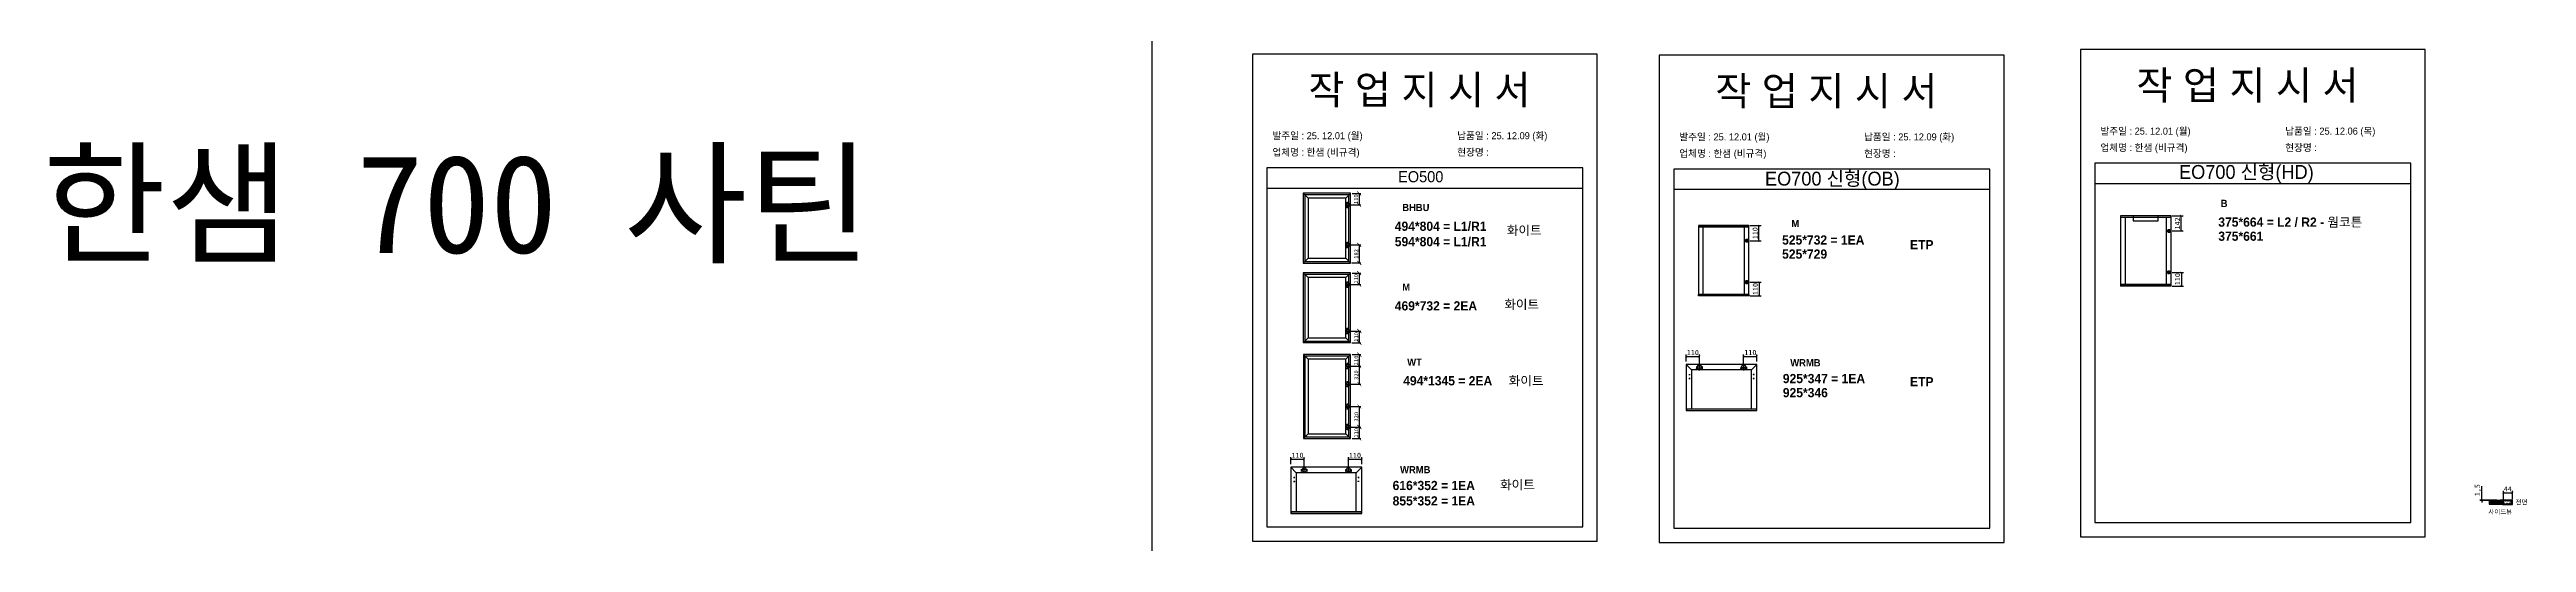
# Model space of a CAD drawing. Header units: millimetres. Extents: x -44117 to 256353, y -2095463 to 65325.
# Drawn here: x 104930 to 116996, y -516401 to -513997 of the extents above; entities that cross this region are included whole.
import ezdxf

# ---------------------------------------------------------------- set-up
doc = ezdxf.new("R2010")
doc.units = ezdxf.units.MM
doc.header["$LTSCALE"] = 10
doc.layers.add('Layer1', color=7, linetype='Continuous', lineweight=70)
doc.styles.add('MtX_Gulim', font='')
doc.styles.get('MtX_Gulim').set_extended_font_data('Gulim', bold=True)
doc.dimstyles.new('ISO-25', dxfattribs={"dimtxt": 2.5, "dimasz": 2.5, "dimexe": 1, "dimexo": 1, "dimtad": 1, "dimtxsty": 'Standard', "dimblk": 'ARCHTICK', "dimcen": 2.5, "dimadec": 0, "dimazin": 0, "dimtfac": 1, "dimtmove": 0, "dimatfit": 3, "dimfxl": 0, "dimarcsym": 0})

msp = doc.modelspace()

# ---------------------------------------------------------------- texts
at = {"linetype": 'Continuous', "style": 'MtX_Gulim'}
for s, height, p in [('B', 35.04934, (115506.48992, -514765.13569)), ('BHBU', 35.049344, (111519.13654, -514785.09481)), ('M', 35.04934, (113415.02763, -514863.28932)), ('M', 35.04934, (111519.13654, -515173.34958)), ('WT', 35.049344, (111543.46865, -515539.61486)), ('WRMB', 35.049344, (113409.41501, -515542.08967)), ('WRMB', 35.049344, (111508.6056, -516063.53898))]:
    msp.add_text(s, height=height, dxfattribs=at).set_placement(p)
at = {"attachment_point": 1}
for s, width, gutter_width, heights, insert, char_height in [('{\\fGulim|b0|i0|c129|p50;작 업 지 시 서}', 3307.3198183, 12.5, [-155.84554], (111062.19771, -514123.54444), 140), ('{\\fGulim|b0|i0|c129|p50;작 업 지 시 서}', 3307.3198183, 12.5, [-155.84554], (113044.21399, -514129.46554), 140), ('{\\fGulim|b0|i0|c129|p50;작 업 지 시 서}', 3307.3198183, 12.5, [-155.84554], (115095.65106, -514101.13359), 140), ('\\pt11;{\\fGulim|b0|i0|c129|p50;발주일 : 25. 12.01 (월)}', 3307.3198183, 12.5, [34.50412], (114920.44171, -514377.85401), 34.3), ('{\\fGulim|b0|i0|c129|p50;납품일 : 25. 12.06 (목)}', 3307.3198183, 12.5, [35.09023], (115820.41969, -514377.85401), 34.3), ('{\\f굴림|b0|i0|c129|p50;한샘} 700 {\\f굴림|b0|i0|c129|p50;사틴}', 5072.1082947, 2395.6482, [-533.35869], (104895.62473, -514509.86591), 479.1296392), ('{\\fGulim|b0|i0|c129|p50;업체명 : 한샘 (비규격)}', 3307.3198183, 12.5, [36.11279], (110886.98835, -514480.92104), 34.3), ('\\pt11;{\\fGulim|b0|i0|c129|p50;발주일 : 25. 12.01 (월)}', 3307.3198183, 12.5, [34.50412], (110886.98835, -514400.26487), 34.3), ('{\\fGulim|b0|i0|c129|p50;현장명 : }', 3307.3198183, 12.5, [-38.2735], (111786.96634, -514480.92104), 34.3), ('{\\fGulim|b0|i0|c129|p50;납품일 : 25. 12.09 (화)}', 3307.3198183, 12.5, [35.09023], (111786.96634, -514400.26487), 34.3), ('{\\fGulim|b0|i0|c129|p50;업체명 : 한샘 (비규격)}', 3307.3198183, 12.5, [36.11279], (112869.00463, -514486.84214), 34.3), ('\\pt11;{\\fGulim|b0|i0|c129|p50;발주일 : 25. 12.01 (월)}', 3307.3198183, 12.5, [34.50412], (112869.00463, -514406.18596), 34.3), ('{\\fGulim|b0|i0|c129|p50;현장명 : }', 3307.3198183, 12.5, [-38.2735], (113768.98261, -514486.84214), 34.3), ('{\\fGulim|b0|i0|c129|p50;납품일 : 25. 12.09 (화)}', 3307.3198183, 12.5, [35.09023], (113768.98261, -514406.18596), 34.3), ('{\\fGulim|b0|i0|c129|p50;업체명 : 한샘 (비규격)}', 3307.3198183, 12.5, [36.11279], (114920.44171, -514458.51019), 34.3), ('{\\fGulim|b0|i0|c129|p50;현장명 : }', 3307.3198183, 12.5, [-38.2735], (115820.41969, -514458.51019), 34.3), ('{\\fGulim|b0|i0|c129|p50;EO500}', 5224.9748335, 19.74777, [57.05176], (111498.83314, -514590.25795), 54.1878762), ('{\\fGulim|b0|i0|c129|p50;EO700 신형(OB)}', 1597.0710432, 6.03612, [-85.06834], (113286.28488, -514592.90098), 67.6045736), ('{\\fGulim|b0|i0|c129|p50;EO700 신형(HD)}', 1597.0710432, 6.03612, [-85.06834], (115303.25672, -514560.4101), 67.6045736), ('{\\f굴림|b1|i0|c129|p50;494*804 = L1/R1\\P594*804 = L1/R1}', 13607.1496112, 175, [602.07594], (111482.85087, -514836.44201), 45), ('{\\f굴림|b1|i0|c129|p50;화이트}', 13607.1496112, 175, [-50], (112028.50384, -514856.25416), 45), ('{\\f굴림|b1|i0|c129|p50;375*664 = L2 / R2 - 웜코튼}', 13607.1496112, 175, [-54.34524], (115494.48749, -514816.22971), 45), ('{\\f굴림|b1|i0|c129|p50;525*732 = 1EA }', 13607.1496112, 175, [-46.36905], (113369.60381, -514903.33519), 45), ('{\\f굴림|b1|i0|c129|p50;\\C1;525*729}', 13607.1496112, 175, [-46.19048], (113369.60381, -514972.14505), 45), ('{\\f굴림|b1|i0|c129|p50;ETP}', 13607.1496112, 175, [-46.07143], (113992.49598, -514926.20964), 45), ('{\\f굴림|b1|i0|c129|p50;\\C1;375*661}', 13607.1496112, 175, [-46.25], (115494.48749, -514885.03957), 45), ('{\\f굴림|b1|i0|c129|p50;화이트}', 13607.1496112, 175, [-50], (112016.37088, -515217.20977), 45), ('{\\f굴림|b1|i0|c129|p50;469*732 = 2EA}', 13607.1496112, 175, [602.07594], (111482.85087, -515224.69678), 45), ('{\\f굴림|b1|i0|c129|p50;925*347 = 1EA}', 13607.1496112, 175, [-46.36905], (113373.12934, -515579.223), 45), ('{\\f굴림|b1|i0|c129|p50;494*1345 = 2EA}', 13607.1496112, 175, [-46.36905], (111523.84046, -515590.00104), 45), ('{\\f굴림|b1|i0|c129|p50;화이트}', 13607.1496112, 175, [-50], (112037.93282, -515590.02228), 45), ('{\\f굴림|b1|i0|c129|p50;\\C1;925*346}', 13607.1496112, 175, [-46.19048], (113373.12934, -515648.03286), 45), ('{\\f굴림|b1|i0|c129|p50;ETP}', 13607.1496112, 175, [-46.07143], (113992.49598, -515594.5625), 45), ('{\\f굴림|b1|i0|c129|p50;616*352 = 1EA \\P855*352 = 1EA}', 13607.1496112, 175, [-121.4881], (111472.31993, -516100.67231), 45), ('{\\f굴림|b1|i0|c129|p50;화이트}', 13607.1496112, 175, [-50], (111995.46746, -516096.57343), 45), ('{\\f굴림|b1|i0|c129|p50;사이드뷰}', 6803.5748056, 87.5, [-25], (116809.83965, -516240.68243), 22.5), ('{\\f굴림|b1|i0|c129|p50;전면}', 6803.5748056, 87.5, [-24.28571], (116942.4068, -516193.3426), 22.5)]:
    msp.add_mtext_dynamic_manual_height_columns(s, width=width, gutter_width=gutter_width, heights=heights, dxfattribs=dict(at, insert=insert, char_height=char_height))

# ---------------------------------------------------------------- blocks, each defined once
blk = doc.blocks.new('_ArchTick')
at = {"color": 0, "linetype": 'ByBlock', "const_width": 0.15}
blk.add_lwpolyline([(-0.5, -0.5), (0.5, 0.5)], dxfattribs=at)
blk = doc.blocks.new('*D4103')
at = {"color": 0, "lineweight": -2}
for p, q in [((111275, -515087), (111317, -515087)), ((111309, -515087), (111309, -515143)), ((111264, -515143), (111317, -515143))]:
    blk.add_line(p, q, dxfattribs=at)
at = {"layer": 'Defpoints', "color": 0}
for p in [(111267, -515087), (111256, -515143), (111309, -515143)]:
    blk.add_point(p, dxfattribs=at)
at = {"color": 0, "lineweight": -2, "xscale": 20, "yscale": 20, "zscale": 20}
for p, rotation in [((111309, -515087), 90), ((111309, -515143), 270)]:
    blk.add_blockref('_ArchTick', p, dxfattribs=dict(at, rotation=rotation))
at = {"color": 0, "insert": (111294, -515115), "char_height": 20, "attachment_point": 5, "rotation": 90}
blk.add_mtext('110', dxfattribs=at)
blk = doc.blocks.new('*D4104')
at = {"color": 0, "lineweight": -2}
for p, q in [((111264, -515370), (111318, -515370)), ((111274, -515427), (111318, -515427)), ((111310, -515370), (111310, -515427))]:
    blk.add_line(p, q, dxfattribs=at)
at = {"layer": 'Defpoints', "color": 0}
for p in [(111256, -515370), (111266, -515427), (111310, -515427)]:
    blk.add_point(p, dxfattribs=at)
at = {"color": 0, "lineweight": -2, "xscale": 20, "yscale": 20, "zscale": 20}
for p, rotation in [((111310, -515370), 90), ((111310, -515427), 270)]:
    blk.add_blockref('_ArchTick', p, dxfattribs=dict(at, rotation=rotation))
at = {"color": 0, "insert": (111295, -515398), "char_height": 20, "attachment_point": 5, "rotation": 90}
blk.add_mtext('110', dxfattribs=at)
blk = doc.blocks.new('*D4105')
at = {"color": 0, "lineweight": -2}
for p, q in [((110977, -516020), (110977, -515985)), ((110977, -515995), (111041, -515995)), ((111041, -516032), (111041, -515985))]:
    blk.add_line(p, q, dxfattribs=at)
at = {"layer": 'Defpoints', "color": 0}
for p in [(110977, -516035), (111041, -515995), (111041, -516047)]:
    blk.add_point(p, dxfattribs=at)
at = {"color": 0, "lineweight": -2, "xscale": 10, "yscale": 10, "zscale": 10, "rotation": 180}
blk.add_blockref('_ArchTick', (110977, -515995), dxfattribs=at)
at = {"color": 0, "lineweight": -2, "xscale": 10, "yscale": 10, "zscale": 10}
blk.add_blockref('_ArchTick', (111041, -515995), dxfattribs=at)
at = {"color": 0, "insert": (111009, -515976), "char_height": 25, "attachment_point": 5}
blk.add_mtext('110', dxfattribs=at)
blk = doc.blocks.new('*D4106')
at = {"color": 0, "lineweight": -2}
for p, q in [((111257, -516032), (111257, -515985)), ((111257, -515995), (111322, -515995)), ((111322, -516020), (111322, -515985))]:
    blk.add_line(p, q, dxfattribs=at)
at = {"layer": 'Defpoints', "color": 0}
for p in [(111257, -516047), (111322, -515995), (111322, -516035)]:
    blk.add_point(p, dxfattribs=at)
at = {"color": 0, "lineweight": -2, "xscale": 10, "yscale": 10, "zscale": 10, "rotation": 180}
blk.add_blockref('_ArchTick', (111257, -515995), dxfattribs=at)
at = {"color": 0, "lineweight": -2, "xscale": 10, "yscale": 10, "zscale": 10}
blk.add_blockref('_ArchTick', (111322, -515995), dxfattribs=at)
at = {"color": 0, "insert": (111289, -515976), "char_height": 25, "attachment_point": 5}
blk.add_mtext('110', dxfattribs=at)
blk = doc.blocks.new('*D4107')
at = {"color": 0, "lineweight": -2}
for p, q in [((111275, -514699), (111317, -514699)), ((111309, -514699), (111309, -514755)), ((111264, -514755), (111317, -514755))]:
    blk.add_line(p, q, dxfattribs=at)
at = {"layer": 'Defpoints', "color": 0}
for p in [(111267, -514699), (111256, -514755), (111309, -514755)]:
    blk.add_point(p, dxfattribs=at)
at = {"color": 0, "lineweight": -2, "xscale": 20, "yscale": 20, "zscale": 20}
for p, rotation in [((111309, -514699), 90), ((111309, -514755), 270)]:
    blk.add_blockref('_ArchTick', p, dxfattribs=dict(at, rotation=rotation))
at = {"color": 0, "insert": (111294, -514727), "char_height": 20, "attachment_point": 5, "rotation": 90}
blk.add_mtext('110', dxfattribs=at)
blk = doc.blocks.new('*D4108')
at = {"color": 0, "lineweight": -2}
for p, q in [((111264, -514950), (111318, -514950)), ((111310, -514950), (111310, -515038)), ((111274, -515038), (111318, -515038))]:
    blk.add_line(p, q, dxfattribs=at)
at = {"layer": 'Defpoints', "color": 0}
for p in [(111256, -514950), (111266, -515038), (111310, -515038)]:
    blk.add_point(p, dxfattribs=at)
at = {"color": 0, "lineweight": -2, "xscale": 20, "yscale": 20, "zscale": 20}
for p, rotation in [((111310, -514950), 90), ((111310, -515038), 270)]:
    blk.add_blockref('_ArchTick', p, dxfattribs=dict(at, rotation=rotation))
at = {"color": 0, "insert": (111295, -514994), "char_height": 20, "attachment_point": 5, "rotation": 90}
blk.add_mtext('182', dxfattribs=at)
blk = doc.blocks.new('*D4109')
at = {"color": 0, "lineweight": -2}
for p, q in [((111265, -515541), (111318, -515541)), ((111275, -515485), (111318, -515485)), ((111310, -515485), (111310, -515541))]:
    blk.add_line(p, q, dxfattribs=at)
at = {"layer": 'Defpoints', "color": 0}
for p in [(111257, -515541), (111267, -515485), (111310, -515541)]:
    blk.add_point(p, dxfattribs=at)
at = {"color": 0, "lineweight": -2, "xscale": 20, "yscale": 20, "zscale": 20}
for p, rotation in [((111310, -515485), 90), ((111310, -515541), 270)]:
    blk.add_blockref('_ArchTick', p, dxfattribs=dict(at, rotation=rotation))
at = {"color": 0, "insert": (111295, -515513), "char_height": 20, "attachment_point": 5, "rotation": 90}
blk.add_mtext('110', dxfattribs=at)
blk = doc.blocks.new('*D4110')
at = {"color": 0, "lineweight": -2}
for p, q in [((111265, -515838), (111318, -515838)), ((111275, -515894), (111318, -515894)), ((111310, -515838), (111310, -515894))]:
    blk.add_line(p, q, dxfattribs=at)
at = {"layer": 'Defpoints', "color": 0}
for p in [(111257, -515838), (111267, -515894), (111310, -515894)]:
    blk.add_point(p, dxfattribs=at)
at = {"color": 0, "lineweight": -2, "xscale": 20, "yscale": 20, "zscale": 20}
for p, rotation in [((111310, -515838), 90), ((111310, -515894), 270)]:
    blk.add_blockref('_ArchTick', p, dxfattribs=dict(at, rotation=rotation))
at = {"color": 0, "insert": (111295, -515866), "char_height": 20, "attachment_point": 5, "rotation": 90}
blk.add_mtext('110', dxfattribs=at)
blk = doc.blocks.new('*D4111')
at = {"color": 0, "lineweight": -2}
for p, q in [((111265, -515738), (111318, -515738)), ((111310, -515738), (111310, -515838)), ((111265, -515838), (111318, -515838))]:
    blk.add_line(p, q, dxfattribs=at)
at = {"layer": 'Defpoints', "color": 0}
for p in [(111257, -515738), (111257, -515838), (111310, -515838)]:
    blk.add_point(p, dxfattribs=at)
at = {"color": 0, "lineweight": -2, "xscale": 20, "yscale": 20, "zscale": 20}
for p, rotation in [((111310, -515738), 90), ((111310, -515838), 270)]:
    blk.add_blockref('_ArchTick', p, dxfattribs=dict(at, rotation=rotation))
at = {"color": 0, "insert": (111295, -515788), "char_height": 20, "attachment_point": 5, "rotation": 90}
blk.add_mtext('320', dxfattribs=at)
blk = doc.blocks.new('*D4112')
at = {"color": 0, "lineweight": -2}
for p, q in [((111265, -515541), (111318, -515541)), ((111310, -515541), (111310, -515629)), ((111265, -515629), (111318, -515629))]:
    blk.add_line(p, q, dxfattribs=at)
at = {"layer": 'Defpoints', "color": 0}
for p in [(111257, -515541), (111257, -515629), (111310, -515629)]:
    blk.add_point(p, dxfattribs=at)
at = {"color": 0, "lineweight": -2, "xscale": 20, "yscale": 20, "zscale": 20}
for p, rotation in [((111310, -515541), 90), ((111310, -515629), 270)]:
    blk.add_blockref('_ArchTick', p, dxfattribs=dict(at, rotation=rotation))
at = {"color": 0, "insert": (111295, -515585), "char_height": 20, "attachment_point": 5, "rotation": 90}
blk.add_mtext('320', dxfattribs=at)
blk = doc.blocks.new('*D4113')
at = {"color": 0, "lineweight": -2}
for p, q in [((113212, -514856), (113267, -514856)), ((113257, -514930), (113257, -514856)), ((113212, -514930), (113267, -514930))]:
    blk.add_line(p, q, dxfattribs=at)
at = {"layer": 'Defpoints', "color": 0}
for p in [(113197, -514856), (113257, -514856), (113197, -514930)]:
    blk.add_point(p, dxfattribs=at)
at = {"color": 0, "lineweight": -2, "xscale": 10, "yscale": 10, "zscale": 10}
for p, rotation in [((113257, -514856), 90), ((113257, -514930), 270)]:
    blk.add_blockref('_ArchTick', p, dxfattribs=dict(at, rotation=rotation))
at = {"color": 0, "insert": (113238, -514893), "char_height": 25, "attachment_point": 5, "rotation": 90}
blk.add_mtext('110', dxfattribs=at)
blk = doc.blocks.new('*D4114')
at = {"color": 0, "lineweight": -2}
for p, q in [((113212, -515132), (113268, -515132)), ((113212, -515198), (113268, -515198)), ((113258, -515132), (113258, -515198))]:
    blk.add_line(p, q, dxfattribs=at)
at = {"layer": 'Defpoints', "color": 0}
for p in [(113197, -515132), (113197, -515198), (113258, -515198)]:
    blk.add_point(p, dxfattribs=at)
at = {"color": 0, "lineweight": -2, "xscale": 10, "yscale": 10, "zscale": 10}
for p, rotation in [((113258, -515132), 90), ((113258, -515198), 270)]:
    blk.add_blockref('_ArchTick', p, dxfattribs=dict(at, rotation=rotation))
at = {"color": 0, "insert": (113239, -515165), "char_height": 25, "attachment_point": 5, "rotation": 90}
blk.add_mtext('110', dxfattribs=at)
blk = doc.blocks.new('*D4115')
at = {"color": 0, "lineweight": -2}
for p, q in [((112902, -515518), (112902, -515484)), ((112902, -515494), (112967, -515494)), ((112967, -515531), (112967, -515484))]:
    blk.add_line(p, q, dxfattribs=at)
at = {"layer": 'Defpoints', "color": 0}
for p in [(112902, -515533), (112967, -515494), (112967, -515546)]:
    blk.add_point(p, dxfattribs=at)
at = {"color": 0, "lineweight": -2, "xscale": 10, "yscale": 10, "zscale": 10, "rotation": 180}
blk.add_blockref('_ArchTick', (112902, -515494), dxfattribs=at)
at = {"color": 0, "lineweight": -2, "xscale": 10, "yscale": 10, "zscale": 10}
blk.add_blockref('_ArchTick', (112967, -515494), dxfattribs=at)
at = {"color": 0, "insert": (112935, -515475), "char_height": 25, "attachment_point": 5}
blk.add_mtext('110', dxfattribs=at)
blk = doc.blocks.new('*D4116')
at = {"color": 0, "lineweight": -2}
for p, q in [((113182, -515531), (113182, -515484)), ((113182, -515494), (113247, -515494)), ((113247, -515518), (113247, -515484))]:
    blk.add_line(p, q, dxfattribs=at)
at = {"layer": 'Defpoints', "color": 0}
for p in [(113182, -515546), (113247, -515494), (113247, -515533)]:
    blk.add_point(p, dxfattribs=at)
at = {"color": 0, "lineweight": -2, "xscale": 10, "yscale": 10, "zscale": 10, "rotation": 180}
blk.add_blockref('_ArchTick', (113182, -515494), dxfattribs=at)
at = {"color": 0, "lineweight": -2, "xscale": 10, "yscale": 10, "zscale": 10}
blk.add_blockref('_ArchTick', (113247, -515494), dxfattribs=at)
at = {"color": 0, "insert": (113215, -515475), "char_height": 25, "attachment_point": 5}
blk.add_mtext('110', dxfattribs=at)
blk = doc.blocks.new('*D4117')
at = {"color": 0, "lineweight": -2}
for p, q in [((116779, -516195), (116779, -516126)), ((116852, -516195), (116769, -516195)), ((116852, -516196), (116769, -516196)), ((116779, -516196), (116779, -516195)), ((116779, -516196), (116779, -516206))]:
    blk.add_line(p, q, dxfattribs=at)
at = {"layer": 'Defpoints', "color": 0}
for p in [(116779, -516195), (116867, -516195), (116867, -516196)]:
    blk.add_point(p, dxfattribs=at)
at = {"color": 0, "lineweight": -2, "xscale": 10, "yscale": 10, "zscale": 10}
for p, rotation in [((116779, -516195), 270), ((116779, -516196), 90)]:
    blk.add_blockref('_ArchTick', p, dxfattribs=dict(at, rotation=rotation))
at = {"color": 0, "insert": (116759, -516146), "char_height": 25, "attachment_point": 5, "rotation": 90}
blk.add_mtext('1,5', dxfattribs=at)
blk = doc.blocks.new('*D4118')
at = {"color": 0, "lineweight": -2}
for p, q in [((116883, -516190), (116883, -516149)), ((116883, -516159), (116927, -516159)), ((116927, -516190), (116927, -516149))]:
    blk.add_line(p, q, dxfattribs=at)
at = {"layer": 'Defpoints', "color": 0}
for p in [(116927, -516159), (116883, -516205), (116927, -516205)]:
    blk.add_point(p, dxfattribs=at)
at = {"color": 0, "lineweight": -2, "xscale": 10, "yscale": 10, "zscale": 10, "rotation": 180}
blk.add_blockref('_ArchTick', (116883, -516159), dxfattribs=at)
at = {"color": 0, "lineweight": -2, "xscale": 10, "yscale": 10, "zscale": 10}
blk.add_blockref('_ArchTick', (116927, -516159), dxfattribs=at)
at = {"color": 0, "insert": (116905, -516140), "char_height": 25, "attachment_point": 5}
blk.add_mtext('44', dxfattribs=at)
blk = doc.blocks.new('*D4119')
at = {"color": 0, "lineweight": -2}
for p, q in [((115269, -514808), (115324, -514808)), ((115314, -514882), (115314, -514808)), ((115269, -514882), (115324, -514882))]:
    blk.add_line(p, q, dxfattribs=at)
at = {"layer": 'Defpoints', "color": 0}
for p in [(115254, -514808), (115314, -514808), (115254, -514882)]:
    blk.add_point(p, dxfattribs=at)
at = {"color": 0, "lineweight": -2, "xscale": 10, "yscale": 10, "zscale": 10}
for p, rotation in [((115314, -514808), 90), ((115314, -514882), 270)]:
    blk.add_blockref('_ArchTick', p, dxfattribs=dict(at, rotation=rotation))
at = {"color": 0, "insert": (115295, -514845), "char_height": 25, "attachment_point": 5, "rotation": 90}
blk.add_mtext('142', dxfattribs=at)
blk = doc.blocks.new('*D4120')
at = {"color": 0, "lineweight": -2}
for p, q in [((115269, -515084), (115325, -515084)), ((115315, -515084), (115315, -515151)), ((115269, -515151), (115325, -515151))]:
    blk.add_line(p, q, dxfattribs=at)
at = {"layer": 'Defpoints', "color": 0}
for p in [(115254, -515084), (115254, -515151), (115315, -515151)]:
    blk.add_point(p, dxfattribs=at)
at = {"color": 0, "lineweight": -2, "xscale": 10, "yscale": 10, "zscale": 10}
for p, rotation in [((115315, -515084), 90), ((115315, -515151), 270)]:
    blk.add_blockref('_ArchTick', p, dxfattribs=dict(at, rotation=rotation))
at = {"color": 0, "insert": (115296, -515117), "char_height": 25, "attachment_point": 5, "rotation": 90}
blk.add_mtext('110', dxfattribs=at)

# ---------------------------------------------------------------- dimensions: what is measured, and where the dimension line sits
for base, p1, p2, text, override, picture, middle in [((111309.47011, -514755.03035, 20.09702), (111266.89896, -514698.92351, 94.61404), (111256.34652, -514755.03035, 20.09702), '110', {"dimscale": 8}, '*D4107', (111294.47011, -514726.97693, 20.09702)), ((113257.0163, -514856.11793), (113197.40253, -514929.73441), (113197.40253, -514856.11793), '110', {"dimscale": 10, "dimasz": 1, "dimexo": 1.5, "dimtxsty": 'Standard'}, '*D4113', (113238.2663, -514892.92617)), ((115313.73002, -514808.31302), (115254.11625, -514881.9295), (115254.11625, -514808.31302), '142', {"dimscale": 10, "dimasz": 1, "dimexo": 1.5, "dimtxsty": 'Standard'}, '*D4119', (115294.98002, -514845.12126)), ((111309.47011, -515143.28512, 20.09702), (111266.89896, -515087.17828, 94.61404), (111256.34652, -515143.28512, 20.09702), '110', {"dimscale": 8}, '*D4103', (111294.47011, -515115.2317, 20.09702)), ((115314.6835, -515150.69183), (115254.11625, -515083.80746), (115254.11625, -515150.69183), '110', {"dimscale": 10, "dimasz": 1, "dimexo": 1.5, "dimtxsty": 'Standard'}, '*D4120', (115295.9335, -515117.24964)), ((113257.96978, -515198.49675), (113197.40253, -515131.61237), (113197.40253, -515198.49675), '110', {"dimscale": 10, "dimasz": 1, "dimexo": 1.5, "dimtxsty": 'Standard'}, '*D4114', (113239.21978, -515165.05456)), ((111309.98693, -515426.64123, 20.09702), (111256.34475, -515370.01839, 20.09702), (111266.38296, -515426.64123, 94.61404), '110', {"dimscale": 8, "dimtxsty": 'Standard'}, '*D4104', (111294.98693, -515398.32981, 20.09702)), ((111309.92377, -515541.16446, 20.09702), (111267.35263, -515485.05762, 94.61404), (111256.80019, -515541.16446, 20.09702), '110', {"dimscale": 8}, '*D4109', (111294.92377, -515513.11104, 20.09702)), ((111309.92377, -515629.03871), (111256.80019, -515541.16446, 20.09702), (111257.22509, -515629.03871), '320', {"dimscale": 8, "dimtxsty": 'Standard'}, '*D4112', (111294.92377, -515585.10158)), ((111309.92377, -515837.66226), (111257.22509, -515738.07311), (111256.79842, -515837.66226, 20.09702), '320', {"dimscale": 8, "dimtxsty": 'Standard'}, '*D4111', (111294.92377, -515787.86768)), ((111310.4406, -515894.2851, 20.09702), (111256.79842, -515837.66226, 20.09702), (111266.83663, -515894.2851, 94.61404), '110', {"dimscale": 8, "dimtxsty": 'Standard'}, '*D4110', (111295.4406, -515865.97368, 20.09702))]:
    dim = msp.add_linear_dim(base=base, p1=p1, p2=p2, angle=90, text=text, dimstyle='ISO-25', override=override)
    dim.commit()
    dim.dimension.update_dxf_attribs({"geometry": picture, "text_midpoint": middle})
dim = msp.add_linear_dim(base=(111309.98693, -515038.38645, 20.09702), p1=(111256.34475, -514950.23293, 20.09702), p2=(111266.38296, -515038.38645, 94.61404), angle=90, text='182', dimstyle='ISO-25', override={"dimscale": 8, "dimtxsty": 'Standard'})
dim.commit()
dim.dimension.update_dxf_attribs({"geometry": '*D4108', "text_midpoint": (111309.98693, -514994.30969, 20.09702), "dimtype": 160})
for base, p1, p2, picture, middle in [((112966.9214, -515493.71247), (112902.40135, -515533.29287), (112966.9214, -515546.0193), '*D4115', (112934.66137, -515474.96247)), ((113246.99122, -515493.71247), (113182.47118, -515546.0193), (113246.99122, -515533.29287), '*D4116', (113214.7312, -515474.96247)), ((111041.46432, -515995.10908), (110976.94427, -516034.68948), (111041.46432, -516047.41591), '*D4105', (111009.2043, -515976.35908)), ((111321.53414, -515995.10908), (111257.0141, -516047.41591), (111321.53414, -516034.68948), '*D4106', (111289.27412, -515976.35908))]:
    dim = msp.add_linear_dim(base=base, p1=p1, p2=p2, text='110', dimstyle='ISO-25', override={"dimscale": 10, "dimasz": 1, "dimexo": 1.5, "dimtxsty": 'Standard'})
    dim.commit()
    dim.dimension.update_dxf_attribs({"geometry": picture, "text_midpoint": middle})
dim = msp.add_linear_dim(base=(116779.34857, -516194.72849), p1=(116867.19095, -516196.22849), p2=(116867.19095, -516194.72849), angle=90, dimstyle='ISO-25', override={"dimscale": 10, "dimasz": 1, "dimexo": 1.5})
dim.commit()
dim.dimension.update_dxf_attribs({"geometry": '*D4117', "text_midpoint": (116758.51524, -516145.56183)})
dim = msp.add_linear_dim(base=(116926.89095, -516158.60165), p1=(116882.89095, -516205.47849), p2=(116926.89095, -516205.22849), dimstyle='ISO-25', override={"dimscale": 10, "dimasz": 1, "dimexo": 1.5})
dim.commit()
dim.dimension.update_dxf_attribs({"geometry": '*D4118', "text_midpoint": (116904.89095, -516158.60165), "dimtype": 160})

# ---------------------------------------------------------------- hatches: boundary and pattern name
at = {"true_color": 0x939598}
h = msp.add_hatch(dxfattribs=at)
h.set_pattern_fill('ANSI31', color=252)
h.set_pattern_definition([(45, (116814.6334, -516214.7285), (-2.24506, 2.24506), [])])
h.paths.add_polyline_path([(116814.63345, -516214.72849), (116882.89095, -516214.72849), (116882.89095, -516196.22849), (116814.63345, -516196.22849)])

# ---------------------------------------------------------------- linework, layer by layer
for p, q in [((112399.3911, -514574.55166), (110859.3911, -514574.55166)), ((114381.40738, -514580.47275), (112841.40738, -514580.47275)), ((116432.84446, -514552.1408), (114892.84446, -514552.1408)), ((112399.3911, -514674.55166), (110859.3911, -514674.55166)), ((111266.89896, -514698.40751, 20.09702), (111037.31908, -514698.40751, 20.09702)), ((111037.31908, -514698.40751, 20.09702), (111037.31908, -515038.38645, 20.09702)), ((111037.83507, -514698.92351, 94.61404), (111037.31908, -514698.92351, 94.61404)), ((111037.83507, -514698.92351, 94.61404), (111037.83507, -514698.40751, 94.61404)), ((111060.27706, -514721.3655, 20.09702), (111037.83507, -514698.92351, 20.09702)), ((111259.28062, -514706.02586, 20.09702), (111044.93742, -514706.02586, 20.09702)), ((111044.93742, -514706.02586, 20.09702), (111044.93742, -515030.76811, 20.09702)), ((111243.94097, -514721.3655, 20.09702), (111060.27706, -514721.3655, 20.09702)), ((111060.27706, -514721.3655, 20.09702), (111060.27706, -515015.42847, 20.09702)), ((111243.94097, -514721.3655, 20.09702), (111266.38296, -514698.92351, 20.09702)), ((111243.94097, -515015.42847, 20.09702), (111243.94097, -514721.3655, 20.09702)), ((111259.28062, -515030.76811, 20.09702), (111259.28062, -514706.02586, 20.09702)), ((111266.38296, -514698.92351, 94.61404), (111266.38296, -514698.40751, 94.61404)), ((111266.38296, -514698.92351, 94.61404), (111266.38296, -514698.40751, 94.61404)), ((111266.38296, -514698.92351, 94.61404), (111266.89896, -514698.92351, 94.61404)), ((111266.38296, -514698.92351, 94.61404), (111266.89896, -514698.92351, 94.61404)), ((111266.89896, -515038.38645, 20.09702), (111266.89896, -514698.40751, 20.09702)), ((114381.40738, -514680.47275), (112841.40738, -514680.47275)), ((116432.84446, -514652.1408), (114892.84446, -514652.1408)), ((111242.30784, -514755.03035, 20.09702), (111270.3852, -514755.03035, 20.09702)), ((111247.8531, -514743.4484, 20.09702), (111255.57439, -514743.4484, 20.09702)), ((111247.8531, -514766.61229, 20.09702), (111255.57439, -514766.61229, 20.09702)), ((111251.71375, -514747.30905, 20.09702), (111251.71375, -514739.58775, 20.09702)), ((111251.71375, -514770.47294, 20.09702), (111251.71375, -514762.75165, 20.09702)), ((111256.34652, -514740.99166, 20.09702), (111256.34652, -514769.06902, 20.09702)), ((112961.53987, -514856.36389), (112961.53987, -515198.25078)), ((113208.04051, -514856.80663), (112961.53987, -514856.80663)), ((113207.79455, -514856.11793), (112961.78583, -514856.11793)), ((113206.8107, -514863.49679), (113206.8107, -514856.11793)), ((113208.04051, -515198.25078), (113208.04051, -514856.36389)), ((115018.25359, -514808.55898), (115018.25359, -515150.44586)), ((115264.75423, -514809.00171), (115018.25359, -514809.00171)), ((115264.75423, -514815.69187), (115018.25359, -514815.69187)), ((115264.50827, -514808.31302), (115018.49956, -514808.31302)), ((115040.14419, -514815.19995), (115040.14419, -515143.31298)), ((115242.61767, -515143.31298), (115242.61767, -514815.69187)), ((115263.52443, -514815.69187), (115263.52443, -514808.31302)), ((115264.75423, -515150.44586), (115264.75423, -514808.55898)), ((111242.30607, -514950.23293, 20.09702), (111270.38343, -514950.23293, 20.09702)), ((111247.59395, -514938.65099, 20.09702), (111255.31524, -514938.65099, 20.09702)), ((111247.59395, -514961.81488, 20.09702), (111255.31524, -514961.81488, 20.09702)), ((111251.4546, -514934.79034, 20.09702), (111251.4546, -514942.51163, 20.09702)), ((111251.4546, -514957.95423, 20.09702), (111251.4546, -514965.67552, 20.09702)), ((111256.34475, -514936.19425, 20.09702), (111256.34475, -514964.27161, 20.09702)), ((113208.04051, -514863.49679), (112961.53987, -514863.49679)), ((112983.43047, -514863.00486), (112983.43047, -515191.1179)), ((113185.90395, -515191.1179), (113185.90395, -514863.49679)), ((111037.83507, -515037.87046, 94.61404), (111037.31908, -515037.87046, 94.61404)), ((111037.31908, -515038.38645, 20.09702), (111266.89896, -515038.38645, 20.09702)), ((111266.89896, -515086.66228, 20.09702), (111037.31908, -515086.66228, 20.09702)), ((111037.31908, -515086.66228, 20.09702), (111037.31908, -515426.64123, 20.09702)), ((111037.83507, -515087.17828, 94.61404), (111037.31908, -515087.17828, 94.61404)), ((111060.27706, -515015.42847, 20.09702), (111037.83507, -515037.87046, 20.09702)), ((111037.83507, -515037.87046, 94.61404), (111037.83507, -515038.38645, 94.61404)), ((111037.83507, -515087.17828, 94.61404), (111037.83507, -515086.66228, 94.61404)), ((111060.27706, -515109.62027, 20.09702), (111037.83507, -515087.17828, 20.09702)), ((111044.93742, -515030.76811, 20.09702), (111259.28062, -515030.76811, 20.09702)), ((111259.28062, -515094.28063, 20.09702), (111044.93742, -515094.28063, 20.09702)), ((111044.93742, -515094.28063, 20.09702), (111044.93742, -515419.02288, 20.09702)), ((111060.27706, -515015.42847, 20.09702), (111243.94097, -515015.42847, 20.09702)), ((111243.93748, -515015.42847, 20.09702), (111266.38462, -515037.87046, 20.09702)), ((111243.94097, -515109.62027, 20.09702), (111266.38296, -515087.17828, 20.09702)), ((111259.28062, -515419.02288, 20.09702), (111259.28062, -515094.28063, 20.09702)), ((111264.84172, -515038.38823, 20.09702), (111264.83995, -515038.38645, 20.09702)), ((111266.38296, -515037.87046, 94.61404), (111266.89896, -515037.87046, 94.61404)), ((111266.38296, -515037.87046, 94.61404), (111266.38296, -515038.38645, 94.61404)), ((111266.38296, -515037.87046, 94.61404), (111266.89896, -515037.87046, 94.61404)), ((111266.38296, -515037.87046, 94.61404), (111266.38296, -515038.38645, 94.61404)), ((111266.38296, -515087.17828, 94.61404), (111266.38296, -515086.66228, 94.61404)), ((111266.38296, -515087.17828, 94.61404), (111266.38296, -515086.66228, 94.61404)), ((111266.38296, -515087.17828, 94.61404), (111266.89896, -515087.17828, 94.61404)), ((111266.38296, -515087.17828, 94.61404), (111266.89896, -515087.17828, 94.61404)), ((111266.89896, -515426.64123, 20.09702), (111266.89896, -515086.66228, 20.09702)), ((111243.94097, -515109.62027, 20.09702), (111060.27706, -515109.62027, 20.09702)), ((111060.27706, -515109.62027, 20.09702), (111060.27706, -515403.68324, 20.09702)), ((111242.30784, -515143.28512, 20.09702), (111270.3852, -515143.28512, 20.09702)), ((111243.94097, -515403.68324, 20.09702), (111243.94097, -515109.62027, 20.09702)), ((111247.8531, -515131.70317, 20.09702), (111255.57439, -515131.70317, 20.09702)), ((111247.8531, -515154.86706, 20.09702), (111255.57439, -515154.86706, 20.09702)), ((111251.71375, -515135.56382, 20.09702), (111251.71375, -515127.84253, 20.09702)), ((111251.71375, -515158.72771, 20.09702), (111251.71375, -515151.00642, 20.09702)), ((111256.34652, -515129.24643, 20.09702), (111256.34652, -515157.3238, 20.09702)), ((113208.04051, -515191.1179), (112961.53987, -515191.1179)), ((113208.04051, -515197.80806), (112961.53987, -515197.80806)), ((113207.79455, -515198.49675), (112961.78583, -515198.49675)), ((112962.76968, -515198.49675), (112962.76968, -515191.1179)), ((113206.8107, -515191.1179), (113206.8107, -515198.49675)), ((115264.75423, -515143.31298), (115018.25359, -515143.31298)), ((115264.75423, -515150.00314), (115018.25359, -515150.00314)), ((115264.50827, -515150.69183), (115018.49956, -515150.69183)), ((115019.4834, -515150.69183), (115019.4834, -515143.31298)), ((115263.52443, -515143.31298), (115263.52443, -515150.69183)), ((111037.83507, -515426.12523, 94.61404), (111037.31908, -515426.12523, 94.61404)), ((111037.31908, -515426.64123, 20.09702), (111266.89896, -515426.64123, 20.09702)), ((111060.27706, -515403.68324, 20.09702), (111037.83507, -515426.12523, 20.09702)), ((111037.83507, -515426.12523, 94.61404), (111037.83507, -515426.64123, 94.61404)), ((111044.93742, -515419.02288, 20.09702), (111259.28062, -515419.02288, 20.09702)), ((111060.27706, -515403.68324, 20.09702), (111243.94097, -515403.68324, 20.09702)), ((111242.30607, -515370.01839, 20.09702), (111270.38343, -515370.01839, 20.09702)), ((111243.93748, -515403.68324, 20.09702), (111266.38462, -515426.12523, 20.09702)), ((111247.59395, -515358.43644, 20.09702), (111255.31524, -515358.43644, 20.09702)), ((111247.59395, -515381.60033, 20.09702), (111255.31524, -515381.60033, 20.09702)), ((111251.4546, -515354.57579, 20.09702), (111251.4546, -515362.29709, 20.09702)), ((111251.4546, -515377.73968, 20.09702), (111251.4546, -515385.46098, 20.09702)), ((111256.34475, -515355.9797, 20.09702), (111256.34475, -515384.05706, 20.09702)), ((111264.84172, -515426.643, 20.09702), (111264.83995, -515426.64123, 20.09702)), ((111266.38296, -515426.12523, 94.61404), (111266.89896, -515426.12523, 94.61404)), ((111266.38296, -515426.12523, 94.61404), (111266.38296, -515426.64123, 94.61404)), ((111266.38296, -515426.12523, 94.61404), (111266.89896, -515426.12523, 94.61404)), ((111266.38296, -515426.12523, 94.61404), (111266.38296, -515426.64123, 94.61404)), ((111267.35263, -515484.54163, 20.09702), (111037.77274, -515484.54163, 20.09702)), ((111037.77274, -515484.54163, 20.09702), (111037.77274, -515894.2851, 20.09702)), ((111038.28874, -515485.05762, 94.61404), (111037.77274, -515485.05762, 94.61404)), ((111038.28874, -515485.05762, 94.61404), (111038.28874, -515484.54163, 94.61404)), ((111060.73073, -515507.49961, 20.09702), (111038.28874, -515485.05762, 20.09702)), ((111259.73428, -515492.15997, 20.09702), (111045.39109, -515492.15997, 20.09702)), ((111045.39109, -515492.15997, 20.09702), (111045.39109, -515886.66675, 20.09702)), ((111244.39464, -515507.49961, 20.09702), (111060.73073, -515507.49961, 20.09702)), ((111060.73073, -515507.49961, 20.09702), (111060.73073, -515871.32711, 20.09702)), ((111242.76151, -515541.16446, 20.09702), (111270.83887, -515541.16446, 20.09702)), ((111244.39464, -515507.49961, 20.09702), (111266.83663, -515485.05762, 20.09702)), ((111244.39464, -515871.32711, 20.09702), (111244.39464, -515507.49961, 20.09702)), ((111248.30676, -515529.58252, 20.09702), (111256.02806, -515529.58252, 20.09702)), ((111248.30676, -515552.74641, 20.09702), (111256.02806, -515552.74641, 20.09702)), ((111252.16741, -515533.44317, 20.09702), (111252.16741, -515525.72187, 20.09702)), ((111252.16741, -515556.60706, 20.09702), (111252.16741, -515548.88576, 20.09702)), ((111256.80019, -515527.12578, 20.09702), (111256.80019, -515555.20314, 20.09702)), ((111259.73428, -515886.66675, 20.09702), (111259.73428, -515492.15997, 20.09702)), ((111266.83663, -515485.05762, 94.61404), (111266.83663, -515484.54163, 94.61404)), ((111266.83663, -515485.05762, 94.61404), (111266.83663, -515484.54163, 94.61404)), ((111266.83663, -515485.05762, 94.61404), (111267.35263, -515485.05762, 94.61404)), ((111266.83663, -515485.05762, 94.61404), (111267.35263, -515485.05762, 94.61404)), ((111267.35263, -515894.2851, 20.09702), (111267.35263, -515484.54163, 20.09702)), ((112902.10538, -515533.29287), (112902.10538, -515757.63319)), ((112928.44614, -515559.63362), (112902.19207, -515533.08359)), ((113246.99122, -515532.9969), (112902.40135, -515532.9969)), ((112918.38338, -515579.75914), (112918.38338, -515585.67841)), ((112928.44614, -515559.63362), (112928.44614, -515749.64218)), ((113220.94643, -515559.63362), (112928.44614, -515559.63362)), ((112983.06482, -515546.0193), (112950.77798, -515546.0193)), ((112955.97075, -515551.93857), (112951.23533, -515551.93857)), ((112953.60304, -515549.57086), (112953.60304, -515554.30628)), ((112966.92139, -515562.16271), (112966.92139, -515529.87588)), ((112982.60746, -515551.93857), (112977.87204, -515551.93857)), ((112980.23975, -515549.57086), (112980.23975, -515554.30628)), ((113166.32776, -515546.0193), (113198.61459, -515546.0193)), ((113171.52054, -515551.93857), (113166.78512, -515551.93857)), ((113169.15283, -515549.57086), (113169.15283, -515554.30628)), ((113182.47118, -515562.16271), (113182.47118, -515529.87588)), ((113198.15725, -515551.93857), (113193.42183, -515551.93857)), ((113195.78954, -515549.57086), (113195.78954, -515554.30628)), ((113220.94643, -515559.63362), (113247.2005, -515533.08359)), ((113220.94643, -515749.05025), (113220.94643, -515559.63362)), ((113231.0092, -515579.75914), (113231.0092, -515585.67841)), ((113247.28718, -515757.63319), (113247.28718, -515533.29287)), ((111243.64007, -515629.03871), (111270.81011, -515629.03871)), ((111248.75707, -515617.83104), (111256.22885, -515617.83104)), ((111248.75707, -515640.24639), (111256.22885, -515640.24639)), ((111252.49296, -515614.09515), (111252.49296, -515621.56693)), ((111252.49296, -515636.51049), (111252.49296, -515643.98228)), ((111257.22509, -515615.45369), (111257.22509, -515642.62373)), ((112915.42375, -515582.71877), (112921.34302, -515582.71877)), ((112915.42375, -515601.66043), (112921.34302, -515601.66043)), ((112918.38338, -515598.7008), (112918.38338, -515604.62007)), ((113233.96883, -515582.71877), (113228.04956, -515582.71877)), ((113233.96883, -515601.66043), (113228.04956, -515601.66043)), ((113231.0092, -515598.7008), (113231.0092, -515604.62007)), ((111243.64007, -515738.07311), (111270.81011, -515738.07311)), ((111248.75707, -515726.86543), (111256.22885, -515726.86543)), ((111248.75707, -515749.28078), (111256.22885, -515749.28078)), ((111251.90826, -515822.21967, 20.09702), (111251.90826, -515829.94096, 20.09702)), ((111252.49296, -515723.12954), (111252.49296, -515730.60132)), ((111252.49296, -515745.54489), (111252.49296, -515753.01667)), ((111257.22509, -515724.48808), (111257.22509, -515751.65812)), ((112902.10538, -515749.05025), (113247.28718, -515749.05025)), ((112902.10538, -515757.10046), (113246.99122, -515757.10046)), ((112902.40135, -515757.92916), (113246.99122, -515757.92916)), ((112903.5852, -515749.05025), (112903.5852, -515757.92916)), ((113245.80737, -515757.92916), (113245.80737, -515749.05025)), ((111038.28874, -515893.7691, 94.61404), (111037.77274, -515893.7691, 94.61404)), ((111037.77274, -515894.2851, 20.09702), (111267.35263, -515894.2851, 20.09702)), ((111060.73073, -515871.32711, 20.09702), (111038.28874, -515893.7691, 20.09702)), ((111038.28874, -515893.7691, 94.61404), (111038.28874, -515894.2851, 94.61404)), ((111045.39109, -515886.66675, 20.09702), (111259.73428, -515886.66675, 20.09702)), ((111060.73073, -515871.32711, 20.09702), (111244.39464, -515871.32711, 20.09702)), ((111242.75974, -515837.66226, 20.09702), (111270.8371, -515837.66226, 20.09702)), ((111244.39114, -515871.32711, 20.09702), (111266.83828, -515893.7691, 20.09702)), ((111248.04761, -515826.08032, 20.09702), (111255.76891, -515826.08032, 20.09702)), ((111248.04761, -515849.24421, 20.09702), (111255.76891, -515849.24421, 20.09702)), ((111251.90826, -515845.38356, 20.09702), (111251.90826, -515853.10485, 20.09702)), ((111256.79842, -515823.62358, 20.09702), (111256.79842, -515851.70094, 20.09702)), ((111265.29539, -515894.28687, 20.09702), (111265.29361, -515894.2851, 20.09702)), ((111266.83663, -515893.7691, 94.61404), (111267.35263, -515893.7691, 94.61404)), ((111266.83663, -515893.7691, 94.61404), (111266.83663, -515894.2851, 94.61404)), ((111266.83663, -515893.7691, 94.61404), (111267.35263, -515893.7691, 94.61404)), ((111266.83663, -515893.7691, 94.61404), (111266.83663, -515894.2851, 94.61404)), ((110976.64831, -516034.68948), (110976.64831, -516259.02981)), ((111002.98906, -516061.03023), (110976.735, -516034.48021)), ((111321.53414, -516034.39352), (110976.94427, -516034.39352)), ((111002.98906, -516061.03023), (111002.98906, -516251.0388)), ((111295.48936, -516061.03023), (111002.98906, -516061.03023)), ((111057.60774, -516047.41591), (111025.32091, -516047.41591)), ((111030.51367, -516053.33518), (111025.77826, -516053.33518)), ((111028.14596, -516050.96748), (111028.14596, -516055.70289)), ((111041.46432, -516063.55933), (111041.46432, -516031.2725)), ((111057.15039, -516053.33518), (111052.41497, -516053.33518)), ((111054.78268, -516050.96748), (111054.78268, -516055.70289)), ((111240.87069, -516047.41591), (111273.15752, -516047.41591)), ((111246.06346, -516053.33518), (111241.32804, -516053.33518)), ((111243.69575, -516050.96748), (111243.69575, -516055.70289)), ((111257.01411, -516063.55933), (111257.01411, -516031.2725)), ((111272.70018, -516053.33518), (111267.96476, -516053.33518)), ((111270.33247, -516050.96748), (111270.33247, -516055.70289)), ((111295.48936, -516061.03023), (111321.74342, -516034.48021)), ((111295.48936, -516250.44687), (111295.48936, -516061.03023)), ((111321.83011, -516259.02981), (111321.83011, -516034.68948)), ((110989.96667, -516084.11539), (110995.88594, -516084.11539)), ((110989.96667, -516103.05705), (110995.88594, -516103.05705)), ((110992.92631, -516081.15575), (110992.92631, -516087.07502)), ((110992.92631, -516100.09741), (110992.92631, -516106.01668)), ((111308.51176, -516084.11539), (111302.59249, -516084.11539)), ((111308.51176, -516103.05705), (111302.59249, -516103.05705)), ((111305.55212, -516081.15575), (111305.55212, -516087.07502)), ((111305.55212, -516100.09741), (111305.55212, -516106.01668)), ((110976.64831, -516250.44687), (111321.83011, -516250.44687)), ((110976.64831, -516258.49708), (111321.53414, -516258.49708)), ((110976.94427, -516259.32577), (111321.53414, -516259.32577)), ((110978.12813, -516250.44687), (110978.12813, -516259.32577)), ((111320.35029, -516259.32577), (111320.35029, -516250.44687))]:
    msp.add_line(p, q)
at = {"color": 1}
for p in [(110300.49669, 21924.9366), (110300.49669, 14161.07811), (110300.49669, 18584.38997), (110300.49669, 10820.53148), (110300.49669, 18627.87121), (110300.49669, 10864.01272), (110300.49669, 15287.32457), (110300.49669, 7523.46608), (110300.49669, 3746.75115), (110300.49669, 21924.9366), (110300.49669, 14161.07811), (110300.49669, 18584.38997), (110300.49669, 10820.53148), (110300.49669, 18627.87121), (110300.49669, 10864.01272), (110300.49669, 15287.32457), (110300.49669, 7523.46608), (110300.49669, 3746.75115), (110300.49669, 21924.9366), (110300.49669, 14161.07811), (110300.49669, 18584.38997), (110300.49669, 10820.53148), (110300.49669, 18627.87121), (110300.49669, 10864.01272), (110300.49669, 15287.32457), (110300.49669, 7523.46608), (110300.49669, 3746.75115), (110300.49669, 21924.9366), (110300.49669, 14161.07811), (110300.49669, 18584.38997), (110300.49669, 10820.53148), (110300.49669, 18627.87121), (110300.49669, 10864.01272), (110300.49669, 15287.32457), (110300.49669, 7523.46608), (110300.49669, 3746.75115), (110300.49669, 21924.9366), (110300.49669, 14161.07811), (110300.49669, 18584.38997), (110300.49669, 10820.53148), (110300.49669, 18627.87121), (110300.49669, 10864.01272), (110300.49669, 15287.32457), (110300.49669, 7523.46608), (110300.49669, 3746.75115), (110300.49669, 21924.9366), (110300.49669, 14161.07811), (110300.49669, 18584.38997), (110300.49669, 10820.53148), (110300.49669, 18627.87121), (110300.49669, 10864.01272), (110300.49669, 15287.32457), (110300.49669, 7523.46608), (110300.49669, 3746.75115), (110300.49669, 21924.9366), (110300.49669, 14161.07811), (110300.49669, 18584.38997), (110300.49669, 10820.53148), (110300.49669, 18627.87121), (110300.49669, 10864.01272), (110300.49669, 15287.32457), (110300.49669, 7523.46608), (110300.49669, 3746.75115), (110300.49669, 21924.9366), (110300.49669, 14161.07811), (110300.49669, 18584.38997), (110300.49669, 10820.53148), (110300.49669, 18627.87121), (110300.49669, 10864.01272), (110300.49669, 15287.32457), (110300.49669, 7523.46608), (110300.49669, 3746.75115), (110300.49669, 21924.9366), (110300.49669, 14161.07811), (110300.49669, 18584.38997), (110300.49669, 10820.53148), (110300.49669, 18627.87121), (110300.49669, 10864.01272), (110300.49669, 15287.32457), (110300.49669, 7523.46608), (110300.49669, 3746.75115), (110300.49669, 21924.9366), (110300.49669, 14161.07811), (110300.49669, 18584.38997), (110300.49669, 10820.53148), (110300.49669, 18627.87121), (110300.49669, 10864.01272), (110300.49669, 15287.32457), (110300.49669, 7523.46608), (110300.49669, 3746.75115), (110300.49669, 12702.87182), (110300.49669, 4939.01333), (110300.49669, 9362.32519), (110300.49669, 1598.4667), (110300.49669, 9405.80642), (110300.49669, 1641.94794), (110300.49669, 6065.25979), (110300.49669, -1698.5987), (110300.49669, -5475.31363), (110300.49669, 12702.87182), (110300.49669, 4939.01333), (110300.49669, 9362.32519), (110300.49669, 1598.4667), (110300.49669, 9405.80642), (110300.49669, 1641.94794), (110300.49669, 6065.25979), (110300.49669, -1698.5987), (110300.49669, -5475.31363), (110300.49669, 12702.87182), (110300.49669, 4939.01333), (110300.49669, 9362.32519), (110300.49669, 1598.4667), (110300.49669, 9405.80642), (110300.49669, 1641.94794), (110300.49669, 6065.25979), (110300.49669, -1698.5987), (110300.49669, -5475.31363), (110300.49669, 12702.87182), (110300.49669, 4939.01333), (110300.49669, 9362.32519), (110300.49669, 1598.4667), (110300.49669, 9405.80642), (110300.49669, 1641.94794), (110300.49669, 6065.25979), (110300.49669, -1698.5987), (110300.49669, -5475.31363), (110300.49669, 12702.87182), (110300.49669, 4939.01333), (110300.49669, 9362.32519), (110300.49669, 1598.4667), (110300.49669, 9405.80642), (110300.49669, 1641.94794), (110300.49669, 6065.25979), (110300.49669, -1698.5987), (110300.49669, -5475.31363)]:
    msp.add_xline(p, (0, 1), dxfattribs=at)
for points in [[(114822.84446, -516372.97108), (116502.84446, -516372.97108), (116502.84446, -513996.97108), (114822.84446, -513996.97108)], [(110789.3911, -516395.38193), (112469.3911, -516395.38193), (112469.3911, -514019.38193), (110789.3911, -514019.38193)], [(112771.40738, -516401.30303), (114451.40738, -516401.30303), (114451.40738, -514025.30303), (112771.40738, -514025.30303)], [(115080.17668, -514832.39298), (115201.36193, -514832.39298), (115201.36193, -514809.00171), (115080.17668, -514809.00171)], [(116882.89095, -516196.22849), (116814.63345, -516196.22849), (116814.63345, -516214.72849), (116882.89095, -516214.72849)]]:
    msp.add_lwpolyline(points, close=True)
for points in [[(110859.3911, -514574.55166), (110859.3911, -516325.38193), (112399.3911, -516325.38193), (112399.3911, -514574.55166)], [(112841.40738, -514580.47275), (112841.40738, -516331.30303), (114381.40738, -516331.30303), (114381.40738, -514580.47275)], [(114892.84446, -514552.1408), (114892.84446, -516302.97108), (116432.84446, -516302.97108), (116432.84446, -514552.1408)]]:
    msp.add_lwpolyline(points)
at = {"color": 0}
for points in [[(116900.8979, -516215.72849), (116926.59095, -516215.72849, 0.4142135624), (116926.89095, -516215.42849), (116926.89095, -516195.02849, 0.4142135624), (116926.59095, -516194.72849), (116875.04095, -516194.72849), (116874.89095, -516195.02849), (116874.74095, -516194.72849), (116867.19095, -516194.72849, 0.4142135624), (116866.89095, -516195.02849), (116866.89095, -516195.92849, 0.4142135624), (116867.19095, -516196.22849), (116882.89095, -516196.22849), (116882.89095, -516214.72849), (116878.09095, -516214.72849, 0.4669357671), (116877.89406, -516214.96363, 0.3630945399), (116878.77914, -516215.70552), (116900.88401, -516215.7283, 0.0069427707), (116900.8979, -516215.72849), (116900.8979, -516215.72849)], [(116919.89095, -516195.92849), (116919.89095, -516210.52849, 0.4142135624), (116920.19095, -516210.82849), (116925.39095, -516210.82849), (116925.39095, -516214.22849), (116912.89095, -516214.22849), (116912.89095, -516209.32849, 0.4142135624), (116912.39095, -516208.82849), (116911.39095, -516208.82849, 0.4142135624), (116910.89095, -516209.32849), (116910.89095, -516214.22849), (116901.89095, -516214.22849), (116901.89095, -516209.32849, 0.4142135624), (116901.39095, -516208.82849), (116900.39095, -516208.82849, 0.4142135624), (116899.89095, -516209.32849), (116899.89095, -516213.68809), (116884.39095, -516213.78405), (116884.39095, -516210.02849), (116888.34095, -516210.02849, 0.4142135624), (116888.64095, -516209.72849), (116888.64095, -516209.32849, 0.4142135624), (116888.14095, -516208.82849), (116884.39095, -516208.82849), (116884.39095, -516196.22849), (116890.89095, -516196.22849), (116890.89095, -516198.12849, 0.4142135624), (116891.39095, -516198.62849), (116892.39095, -516198.62849, 0.4142135624), (116892.89095, -516198.12849), (116892.89095, -516196.22849), (116901.39095, -516196.22849), (116901.39095, -516198.12849, 0.4142135624), (116901.89095, -516198.62849), (116902.89095, -516198.62849, 0.4142135624), (116903.39095, -516198.12849), (116903.39095, -516196.22849), (116908.89095, -516196.22849), (116908.89095, -516198.12849, 0.4142135624), (116909.39095, -516198.62849), (116909.89095, -516198.62849, 0.4142135624), (116910.39095, -516198.12849), (116910.39095, -516196.22849), (116915.39095, -516196.22849), (116915.39095, -516198.12849, 0.4142135624), (116915.89095, -516198.62849), (116916.39095, -516198.62849, 0.4142135624), (116916.89095, -516198.12849), (116916.89095, -516195.92849), (116919.89095, -516195.92849)]]:
    msp.add_lwpolyline(points, format="xyb", close=True, dxfattribs=at)
for centre, radius in [((111256.34652, -514755.03035, 20.09702), 9.00818), ((111251.71375, -514743.4484, 20.09702), 2.00754), ((111251.71375, -514766.61229, 20.09702), 2.00754), ((111256.34475, -514950.23293, 20.09702), 9.00818), ((111251.4546, -514938.65099, 20.09702), 2.00754), ((111251.4546, -514961.81488, 20.09702), 2.00754), ((111256.34652, -515143.28512, 20.09702), 9.00818), ((111251.71375, -515131.70317, 20.09702), 2.00754), ((111251.71375, -515154.86706, 20.09702), 2.00754), ((111256.34475, -515370.01839, 20.09702), 9.00818), ((111251.4546, -515358.43644, 20.09702), 2.00754), ((111251.4546, -515381.60033, 20.09702), 2.00754), ((111256.80019, -515541.16446, 20.09702), 9.00818), ((111252.16741, -515529.58252, 20.09702), 2.00754), ((111252.16741, -515552.74641, 20.09702), 2.00754), ((112918.38338, -515582.71877), 0.88789), ((112953.60304, -515551.93857), 0.94708), ((112966.92139, -515546.0193), 10.35872), ((112980.23975, -515551.93857), 0.94708), ((113169.15283, -515551.93857), 0.94708), ((113182.47118, -515546.0193), 10.35872), ((113195.78954, -515551.93857), 0.94708), ((113231.0092, -515582.71877), 0.88789), ((111257.22509, -515629.03871), 8.71708), ((111252.49296, -515617.83104), 1.94266), ((111252.49296, -515640.24639), 1.94266), ((112918.38338, -515601.66043), 0.88789), ((113231.0092, -515601.66043), 0.88789), ((111257.22509, -515738.07311), 8.71708), ((111252.49296, -515726.86543), 1.94266), ((111252.49296, -515749.28078), 1.94266), ((111256.79842, -515837.66226, 20.09702), 9.00818), ((111251.90826, -515826.08032, 20.09702), 2.00754), ((111251.90826, -515849.24421, 20.09702), 2.00754), ((111028.14596, -516053.33518), 0.94708), ((111041.46432, -516047.41591), 10.35872), ((111054.78268, -516053.33518), 0.94708), ((111243.69575, -516053.33518), 0.94708), ((111257.01411, -516047.41591), 10.35872), ((111270.33247, -516053.33518), 0.94708), ((110992.92631, -516084.11539), 0.88789), ((110992.92631, -516103.05705), 0.88789), ((111305.55212, -516084.11539), 0.88789), ((111305.55212, -516103.05705), 0.88789)]:
    msp.add_circle(centre, radius)
for centre, radius, start, end in [((113207.79455, -514856.36389), 0.24596, 0, 90), ((115264.50827, -514808.55898), 0.24596, 0, 90), ((112961.78583, -515198.25079), 0.24596, 180, 270), ((113207.79455, -515198.25079), 0.24596, 270, 0), ((115018.49956, -515150.44587), 0.24596, 180, 270), ((115264.50827, -515150.44587), 0.24596, 270, 0), ((112902.40135, -515533.29287), 0.29596, 90, 180), ((113246.99122, -515533.29287), 0.29596, 0, 90), ((112902.40135, -515757.63319), 0.29596, 180, 270), ((113246.99122, -515757.63319), 0.29596, 270, 0), ((110976.94427, -516034.68948), 0.29596, 90, 180), ((111321.53414, -516034.68948), 0.29596, 0, 90), ((110976.94427, -516259.02981), 0.29596, 180, 270), ((111321.53414, -516259.02981), 0.29596, 270, 0)]:
    msp.add_arc(centre, radius, start, end)
at = {"layer": 'Layer1'}
for p, q in [((113197.40253, -514920.66921), (113197.40253, -514938.79961)), ((115254.11625, -514872.8643), (115254.11625, -514890.9947)), ((115254.11625, -515092.87266), (115254.11625, -515074.74225)), ((113197.40253, -515140.67757), (113197.40253, -515122.54717))]:
    msp.add_line(p, q, dxfattribs=at)
for points in [[(113206.46773, -514929.73441), (113188.33733, -514929.73441)], [(115263.18145, -514881.9295), (115245.05105, -514881.9295)], [(115263.18145, -515083.80746), (115245.05105, -515083.80746)], [(113206.46773, -515131.61237), (113188.33733, -515131.61237)]]:
    msp.add_lwpolyline(points, close=True, dxfattribs=at)
for centre in [(113197.40253, -514929.73441), (115254.11625, -514881.9295), (115254.11625, -515083.80746), (113197.40253, -515131.61237)]:
    msp.add_circle(centre, 6.04347, dxfattribs=at)

msp.set_redraw_order([(e.dxf.handle, doc.entitydb.next_handle()) for e in msp.query("TEXT MTEXT ATTDEF DIMENSION ARC_DIMENSION")])  # texts and dimensions are drawn at this point

doc.saveas('drawing.dxf')
